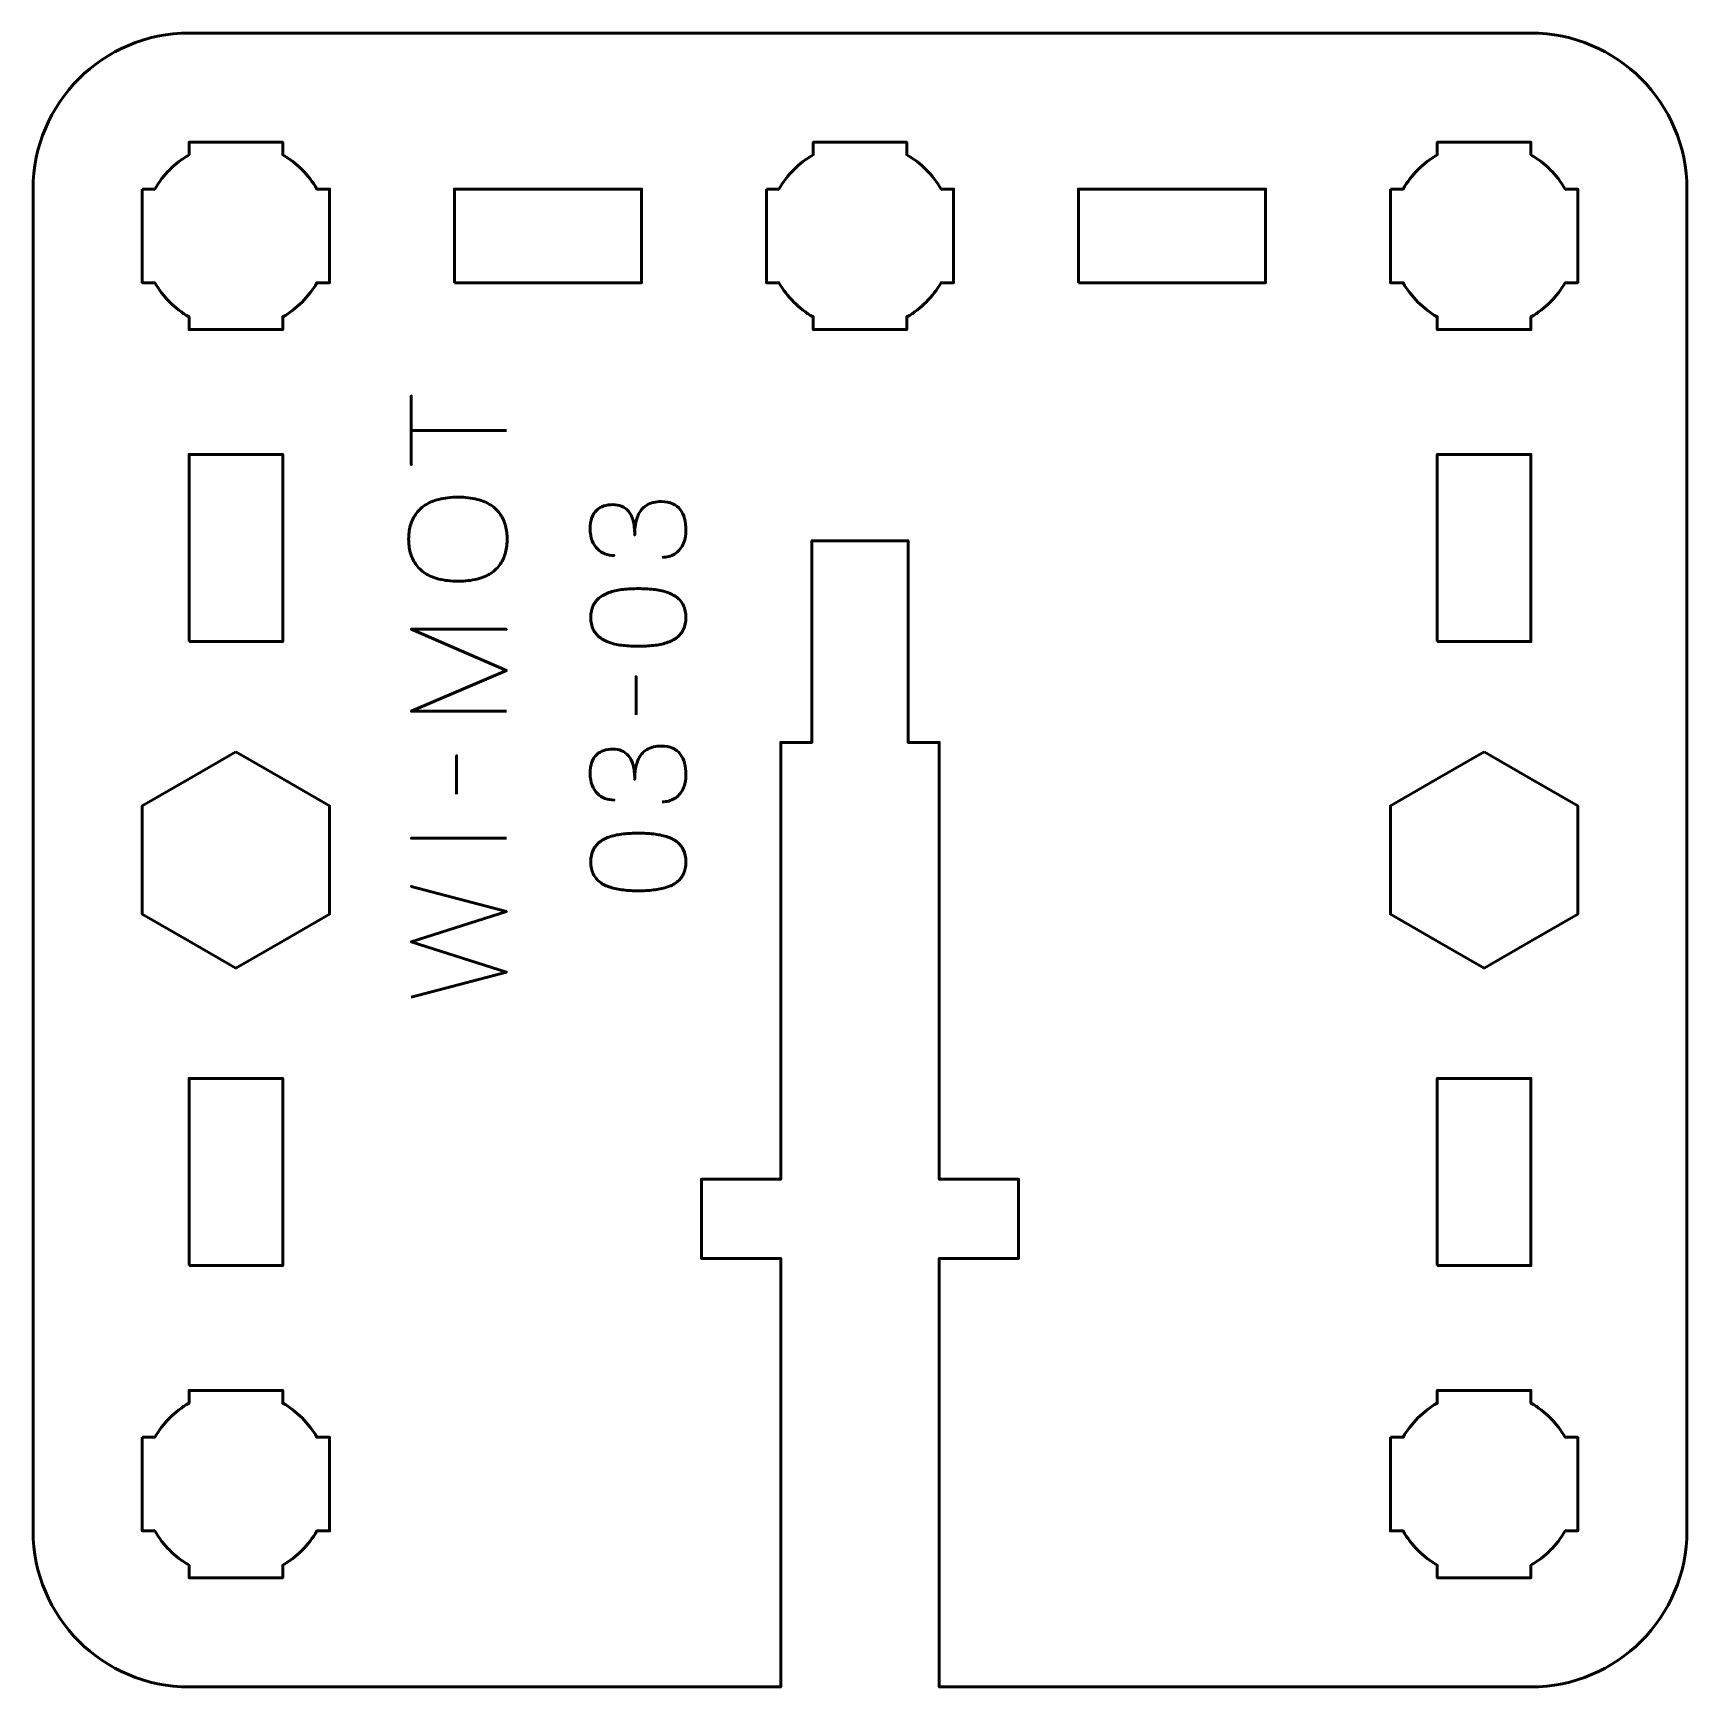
# Model space of a CAD drawing. Header units: centimetres. Extents: x -13.15 to -7.85, y -17.5 to -12.2.
import ezdxf

# ---------------------------------------------------------------- set-up
doc = ezdxf.new("R2010")
doc.units = ezdxf.units.CM
doc.header["$MEASUREMENT"] = 0
doc.layers.add('Layer 1', color=7, linetype='Continuous')

msp = doc.modelspace()

# ---------------------------------------------------------------- linework, layer by layer
at = {"layer": 'Layer 1', "lineweight": 53}
for points in [[(-11.8, -13), (-11.2, -13), (-11.2, -12.7), (-11.8, -12.7), (-11.8, -13)], [(-9.8, -13), (-9.2, -13), (-9.2, -12.7), (-9.8, -12.7), (-9.8, -13)], [(-12.65, -14.15), (-12.35, -14.15), (-12.35, -13.55), (-12.65, -13.55), (-12.65, -14.15)], [(-8.65, -14.15), (-8.35, -14.15), (-8.35, -13.55), (-8.65, -13.55), (-8.65, -14.15)], [(-12.65, -16.15), (-12.35, -16.15), (-12.35, -15.55), (-12.65, -15.55), (-12.65, -16.15)], [(-8.65, -16.15), (-8.35, -16.15), (-8.35, -15.55), (-8.65, -15.55), (-8.65, -16.15)]]:
    msp.add_lwpolyline(points, close=True, dxfattribs=at)
for points, knots in [([(-13.15, -17), (-13.15, -17), (-13.15, -12.7), (-13.15, -12.7), (-13.15, -12.7), (-13.15, -12.42391), (-12.92609, -12.2), (-12.65, -12.2), (-12.65, -12.2), (-12.65, -12.2), (-8.35, -12.2), (-8.35, -12.2), (-8.35, -12.2), (-8.07391, -12.2), (-7.85, -12.42391), (-7.85, -12.7), (-7.85, -12.7), (-7.85, -12.7), (-7.85, -17), (-7.85, -17), (-7.85, -17), (-7.85, -17.27609), (-8.07391, -17.5), (-8.35, -17.5), (-8.35, -17.5), (-8.35, -17.5), (-10.246, -17.5), (-10.246, -17.5), (-10.246, -17.5), (-10.246, -17.5), (-10.246, -16.12699), (-10.246, -16.12699), (-10.246, -16.12699), (-10.246, -16.12699), (-9.992, -16.12699), (-9.992, -16.12699), (-9.992, -16.12699), (-9.992, -16.12699), (-9.992, -15.87299), (-9.992, -15.87299), (-9.992, -15.87299), (-9.992, -15.87299), (-10.246, -15.87299), (-10.246, -15.87299), (-10.246, -15.87299), (-10.246, -15.87299), (-10.246, -14.47299), (-10.246, -14.47299), (-10.246, -14.47299), (-10.246, -14.47299), (-10.346, -14.47302), (-10.346, -14.47302), (-10.346, -14.47302), (-10.346, -14.47302), (-10.346, -14.24998), (-10.346, -14.24998), (-10.346, -14.24998), (-10.346, -14.24998), (-10.34599, -13.82701), (-10.34599, -13.82701), (-10.34599, -13.82701), (-10.34599, -13.82701), (-10.65399, -13.827), (-10.65399, -13.827), (-10.65399, -13.827), (-10.65399, -13.827), (-10.654, -14.24998), (-10.654, -14.24998), (-10.654, -14.24998), (-10.654, -14.24998), (-10.654, -14.47302), (-10.654, -14.47302), (-10.654, -14.47302), (-10.654, -14.47302), (-10.754, -14.47299), (-10.754, -14.47299), (-10.754, -14.47299), (-10.754, -14.47299), (-10.754, -15.87299), (-10.754, -15.87299), (-10.754, -15.87299), (-10.754, -15.87299), (-11.008, -15.87299), (-11.008, -15.87299), (-11.008, -15.87299), (-11.008, -15.87299), (-11.008, -16.12699), (-11.008, -16.12699), (-11.008, -16.12699), (-11.008, -16.12699), (-10.754, -16.12699), (-10.754, -16.12699), (-10.754, -16.12699), (-10.754, -16.12699), (-10.754, -17.5), (-10.754, -17.5), (-10.754, -17.5), (-11.40092, -17.5), (-11.88268, -17.5), (-12.65, -17.5), (-12.65, -17.5), (-12.92609, -17.5), (-13.15, -17.27609), (-13.15, -17)], [0, 0, 0, 0, 0.0384615, 0.0384615, 0.0384615, 0.0384615, 0.0769231, 0.0769231, 0.0769231, 0.0769231, 0.1153846, 0.1153846, 0.1153846, 0.1153846, 0.1538462, 0.1538462, 0.1538462, 0.1538462, 0.1923077, 0.1923077, 0.1923077, 0.1923077, 0.2307692, 0.2307692, 0.2307692, 0.2307692, 0.2692308, 0.2692308, 0.2692308, 0.2692308, 0.3076923, 0.3076923, 0.3076923, 0.3076923, 0.3461538, 0.3461538, 0.3461538, 0.3461538, 0.3846154, 0.3846154, 0.3846154, 0.3846154, 0.4230769, 0.4230769, 0.4230769, 0.4230769, 0.4615385, 0.4615385, 0.4615385, 0.4615385, 0.5, 0.5, 0.5, 0.5, 0.5384615, 0.5384615, 0.5384615, 0.5384615, 0.5769231, 0.5769231, 0.5769231, 0.5769231, 0.6153846, 0.6153846, 0.6153846, 0.6153846, 0.6538462, 0.6538462, 0.6538462, 0.6538462, 0.6923077, 0.6923077, 0.6923077, 0.6923077, 0.7307692, 0.7307692, 0.7307692, 0.7307692, 0.7692308, 0.7692308, 0.7692308, 0.7692308, 0.8076923, 0.8076923, 0.8076923, 0.8076923, 0.8461538, 0.8461538, 0.8461538, 0.8461538, 0.8846154, 0.8846154, 0.8846154, 0.8846154, 0.9230769, 0.9230769, 0.9230769, 0.9230769, 0.9615385, 0.9615385, 0.9615385, 0.9615385, 1, 1, 1, 1]), ([(-12.8, -12.7), (-12.8, -12.7), (-12.75985, -12.7), (-12.75985, -12.7), (-12.75985, -12.7), (-12.7335, -12.65447), (-12.69553, -12.6165), (-12.65, -12.59015), (-12.65, -12.59015), (-12.65, -12.59015), (-12.65, -12.55), (-12.65, -12.55), (-12.65, -12.55), (-12.65, -12.55), (-12.5, -12.55), (-12.5, -12.55), (-12.5, -12.55), (-12.5, -12.55), (-12.35, -12.55), (-12.35, -12.55), (-12.35, -12.55), (-12.35, -12.55), (-12.35, -12.59015), (-12.35, -12.59015), (-12.35, -12.59015), (-12.30447, -12.6165), (-12.2665, -12.65447), (-12.24015, -12.7), (-12.24015, -12.7), (-12.24015, -12.7), (-12.2, -12.7), (-12.2, -12.7), (-12.2, -12.7), (-12.2, -12.7), (-12.2, -12.85), (-12.2, -12.85), (-12.2, -12.85), (-12.2, -12.85), (-12.2, -13), (-12.2, -13), (-12.2, -13), (-12.2, -13), (-12.24015, -13), (-12.24015, -13), (-12.24015, -13), (-12.2665, -13.04553), (-12.30447, -13.0835), (-12.35, -13.10985), (-12.35, -13.10985), (-12.35, -13.10985), (-12.35, -13.15), (-12.35, -13.15), (-12.35, -13.15), (-12.35, -13.15), (-12.5, -13.15), (-12.5, -13.15), (-12.5, -13.15), (-12.5, -13.15), (-12.65, -13.15), (-12.65, -13.15), (-12.65, -13.15), (-12.65, -13.15), (-12.65, -13.10985), (-12.65, -13.10985), (-12.65, -13.10985), (-12.69553, -13.0835), (-12.7335, -13.04553), (-12.75985, -13), (-12.75985, -13), (-12.75985, -13), (-12.8, -13), (-12.8, -13), (-12.8, -13), (-12.8, -13), (-12.8, -12.85), (-12.8, -12.85), (-12.8, -12.85), (-12.8, -12.85), (-12.8, -12.7), (-12.8, -12.7)], [0, 0, 0, 0, 0.05, 0.05, 0.05, 0.05, 0.1, 0.1, 0.1, 0.1, 0.15, 0.15, 0.15, 0.15, 0.2, 0.2, 0.2, 0.2, 0.25, 0.25, 0.25, 0.25, 0.3, 0.3, 0.3, 0.3, 0.35, 0.35, 0.35, 0.35, 0.4, 0.4, 0.4, 0.4, 0.45, 0.45, 0.45, 0.45, 0.5, 0.5, 0.5, 0.5, 0.55, 0.55, 0.55, 0.55, 0.6, 0.6, 0.6, 0.6, 0.65, 0.65, 0.65, 0.65, 0.7, 0.7, 0.7, 0.7, 0.75, 0.75, 0.75, 0.75, 0.8, 0.8, 0.8, 0.8, 0.85, 0.85, 0.85, 0.85, 0.9, 0.9, 0.9, 0.9, 0.95, 0.95, 0.95, 0.95, 1, 1, 1, 1]), ([(-10.8, -12.7), (-10.8, -12.7), (-10.75985, -12.7), (-10.75985, -12.7), (-10.75985, -12.7), (-10.7335, -12.65447), (-10.69553, -12.6165), (-10.65, -12.59015), (-10.65, -12.59015), (-10.65, -12.59015), (-10.65, -12.55), (-10.65, -12.55), (-10.65, -12.55), (-10.65, -12.55), (-10.5, -12.55), (-10.5, -12.55), (-10.5, -12.55), (-10.5, -12.55), (-10.35, -12.55), (-10.35, -12.55), (-10.35, -12.55), (-10.35, -12.55), (-10.35, -12.59015), (-10.35, -12.59015), (-10.35, -12.59015), (-10.30447, -12.6165), (-10.2665, -12.65447), (-10.24015, -12.7), (-10.24015, -12.7), (-10.24015, -12.7), (-10.2, -12.7), (-10.2, -12.7), (-10.2, -12.7), (-10.2, -12.7), (-10.2, -12.85), (-10.2, -12.85), (-10.2, -12.85), (-10.2, -12.85), (-10.2, -13), (-10.2, -13), (-10.2, -13), (-10.2, -13), (-10.24015, -13), (-10.24015, -13), (-10.24015, -13), (-10.2665, -13.04553), (-10.30447, -13.0835), (-10.35, -13.10985), (-10.35, -13.10985), (-10.35, -13.10985), (-10.35, -13.15), (-10.35, -13.15), (-10.35, -13.15), (-10.35, -13.15), (-10.5, -13.15), (-10.5, -13.15), (-10.5, -13.15), (-10.5, -13.15), (-10.65, -13.15), (-10.65, -13.15), (-10.65, -13.15), (-10.65, -13.15), (-10.65, -13.10985), (-10.65, -13.10985), (-10.65, -13.10985), (-10.69553, -13.0835), (-10.7335, -13.04553), (-10.75985, -13), (-10.75985, -13), (-10.75985, -13), (-10.8, -13), (-10.8, -13), (-10.8, -13), (-10.8, -13), (-10.8, -12.85), (-10.8, -12.85), (-10.8, -12.85), (-10.8, -12.85), (-10.8, -12.7), (-10.8, -12.7)], [0, 0, 0, 0, 0.05, 0.05, 0.05, 0.05, 0.1, 0.1, 0.1, 0.1, 0.15, 0.15, 0.15, 0.15, 0.2, 0.2, 0.2, 0.2, 0.25, 0.25, 0.25, 0.25, 0.3, 0.3, 0.3, 0.3, 0.35, 0.35, 0.35, 0.35, 0.4, 0.4, 0.4, 0.4, 0.45, 0.45, 0.45, 0.45, 0.5, 0.5, 0.5, 0.5, 0.55, 0.55, 0.55, 0.55, 0.6, 0.6, 0.6, 0.6, 0.65, 0.65, 0.65, 0.65, 0.7, 0.7, 0.7, 0.7, 0.75, 0.75, 0.75, 0.75, 0.8, 0.8, 0.8, 0.8, 0.85, 0.85, 0.85, 0.85, 0.9, 0.9, 0.9, 0.9, 0.95, 0.95, 0.95, 0.95, 1, 1, 1, 1]), ([(-8.8, -12.7), (-8.8, -12.7), (-8.75985, -12.7), (-8.75985, -12.7), (-8.75985, -12.7), (-8.7335, -12.65447), (-8.69553, -12.6165), (-8.65, -12.59015), (-8.65, -12.59015), (-8.65, -12.59015), (-8.65, -12.55), (-8.65, -12.55), (-8.65, -12.55), (-8.65, -12.55), (-8.5, -12.55), (-8.5, -12.55), (-8.5, -12.55), (-8.5, -12.55), (-8.35, -12.55), (-8.35, -12.55), (-8.35, -12.55), (-8.35, -12.55), (-8.35, -12.59015), (-8.35, -12.59015), (-8.35, -12.59015), (-8.30447, -12.6165), (-8.2665, -12.65447), (-8.24015, -12.7), (-8.24015, -12.7), (-8.24015, -12.7), (-8.2, -12.7), (-8.2, -12.7), (-8.2, -12.7), (-8.2, -12.7), (-8.2, -12.85), (-8.2, -12.85), (-8.2, -12.85), (-8.2, -12.85), (-8.2, -13), (-8.2, -13), (-8.2, -13), (-8.2, -13), (-8.24015, -13), (-8.24015, -13), (-8.24015, -13), (-8.2665, -13.04553), (-8.30447, -13.0835), (-8.35, -13.10985), (-8.35, -13.10985), (-8.35, -13.10985), (-8.35, -13.15), (-8.35, -13.15), (-8.35, -13.15), (-8.35, -13.15), (-8.5, -13.15), (-8.5, -13.15), (-8.5, -13.15), (-8.5, -13.15), (-8.65, -13.15), (-8.65, -13.15), (-8.65, -13.15), (-8.65, -13.15), (-8.65, -13.10985), (-8.65, -13.10985), (-8.65, -13.10985), (-8.69553, -13.0835), (-8.7335, -13.04553), (-8.75985, -13), (-8.75985, -13), (-8.75985, -13), (-8.8, -13), (-8.8, -13), (-8.8, -13), (-8.8, -13), (-8.8, -12.85), (-8.8, -12.85), (-8.8, -12.85), (-8.8, -12.85), (-8.8, -12.7), (-8.8, -12.7)], [0, 0, 0, 0, 0.05, 0.05, 0.05, 0.05, 0.1, 0.1, 0.1, 0.1, 0.15, 0.15, 0.15, 0.15, 0.2, 0.2, 0.2, 0.2, 0.25, 0.25, 0.25, 0.25, 0.3, 0.3, 0.3, 0.3, 0.35, 0.35, 0.35, 0.35, 0.4, 0.4, 0.4, 0.4, 0.45, 0.45, 0.45, 0.45, 0.5, 0.5, 0.5, 0.5, 0.55, 0.55, 0.55, 0.55, 0.6, 0.6, 0.6, 0.6, 0.65, 0.65, 0.65, 0.65, 0.7, 0.7, 0.7, 0.7, 0.75, 0.75, 0.75, 0.75, 0.8, 0.8, 0.8, 0.8, 0.85, 0.85, 0.85, 0.85, 0.9, 0.9, 0.9, 0.9, 0.95, 0.95, 0.95, 0.95, 1, 1, 1, 1]), ([(-12.5, -14.50359), (-12.5, -14.50359), (-12.35, -14.59019), (-12.35, -14.59019), (-12.35, -14.59019), (-12.35, -14.59019), (-12.2, -14.67679), (-12.2, -14.67679), (-12.2, -14.67679), (-12.2, -14.67679), (-12.2, -14.85), (-12.2, -14.85), (-12.2, -14.85), (-12.2, -14.85), (-12.2, -15.02321), (-12.2, -15.02321), (-12.2, -15.02321), (-12.2, -15.02321), (-12.35, -15.10981), (-12.35, -15.10981), (-12.35, -15.10981), (-12.35, -15.10981), (-12.5, -15.19641), (-12.5, -15.19641), (-12.5, -15.19641), (-12.5, -15.19641), (-12.65, -15.10981), (-12.65, -15.10981), (-12.65, -15.10981), (-12.65, -15.10981), (-12.8, -15.02321), (-12.8, -15.02321), (-12.8, -15.02321), (-12.8, -15.02321), (-12.8, -14.85), (-12.8, -14.85), (-12.8, -14.85), (-12.8, -14.85), (-12.8, -14.67679), (-12.8, -14.67679), (-12.8, -14.67679), (-12.8, -14.67679), (-12.65, -14.59019), (-12.65, -14.59019), (-12.65, -14.59019), (-12.65, -14.59019), (-12.5, -14.50359), (-12.5, -14.50359)], [0, 0, 0, 0, 0.0833333, 0.0833333, 0.0833333, 0.0833333, 0.1666667, 0.1666667, 0.1666667, 0.1666667, 0.25, 0.25, 0.25, 0.25, 0.3333333, 0.3333333, 0.3333333, 0.3333333, 0.4166667, 0.4166667, 0.4166667, 0.4166667, 0.5, 0.5, 0.5, 0.5, 0.5833333, 0.5833333, 0.5833333, 0.5833333, 0.6666667, 0.6666667, 0.6666667, 0.6666667, 0.75, 0.75, 0.75, 0.75, 0.8333333, 0.8333333, 0.8333333, 0.8333333, 0.9166667, 0.9166667, 0.9166667, 0.9166667, 1, 1, 1, 1]), ([(-8.5, -14.50359), (-8.5, -14.50359), (-8.35, -14.59019), (-8.35, -14.59019), (-8.35, -14.59019), (-8.35, -14.59019), (-8.2, -14.67679), (-8.2, -14.67679), (-8.2, -14.67679), (-8.2, -14.67679), (-8.2, -14.85), (-8.2, -14.85), (-8.2, -14.85), (-8.2, -14.85), (-8.2, -15.02321), (-8.2, -15.02321), (-8.2, -15.02321), (-8.2, -15.02321), (-8.35, -15.10981), (-8.35, -15.10981), (-8.35, -15.10981), (-8.35, -15.10981), (-8.5, -15.19641), (-8.5, -15.19641), (-8.5, -15.19641), (-8.5, -15.19641), (-8.65, -15.10981), (-8.65, -15.10981), (-8.65, -15.10981), (-8.65, -15.10981), (-8.8, -15.02321), (-8.8, -15.02321), (-8.8, -15.02321), (-8.8, -15.02321), (-8.8, -14.85), (-8.8, -14.85), (-8.8, -14.85), (-8.8, -14.85), (-8.8, -14.67679), (-8.8, -14.67679), (-8.8, -14.67679), (-8.8, -14.67679), (-8.65, -14.59019), (-8.65, -14.59019), (-8.65, -14.59019), (-8.65, -14.59019), (-8.5, -14.50359), (-8.5, -14.50359)], [0, 0, 0, 0, 0.0833333, 0.0833333, 0.0833333, 0.0833333, 0.1666667, 0.1666667, 0.1666667, 0.1666667, 0.25, 0.25, 0.25, 0.25, 0.3333333, 0.3333333, 0.3333333, 0.3333333, 0.4166667, 0.4166667, 0.4166667, 0.4166667, 0.5, 0.5, 0.5, 0.5, 0.5833333, 0.5833333, 0.5833333, 0.5833333, 0.6666667, 0.6666667, 0.6666667, 0.6666667, 0.75, 0.75, 0.75, 0.75, 0.8333333, 0.8333333, 0.8333333, 0.8333333, 0.9166667, 0.9166667, 0.9166667, 0.9166667, 1, 1, 1, 1]), ([(-12.8, -16.7), (-12.8, -16.7), (-12.75985, -16.7), (-12.75985, -16.7), (-12.75985, -16.7), (-12.7335, -16.65447), (-12.69553, -16.6165), (-12.65, -16.59015), (-12.65, -16.59015), (-12.65, -16.59015), (-12.65, -16.55), (-12.65, -16.55), (-12.65, -16.55), (-12.65, -16.55), (-12.5, -16.55), (-12.5, -16.55), (-12.5, -16.55), (-12.5, -16.55), (-12.35, -16.55), (-12.35, -16.55), (-12.35, -16.55), (-12.35, -16.55), (-12.35, -16.59015), (-12.35, -16.59015), (-12.35, -16.59015), (-12.30447, -16.6165), (-12.2665, -16.65447), (-12.24015, -16.7), (-12.24015, -16.7), (-12.24015, -16.7), (-12.2, -16.7), (-12.2, -16.7), (-12.2, -16.7), (-12.2, -16.7), (-12.2, -16.85), (-12.2, -16.85), (-12.2, -16.85), (-12.2, -16.85), (-12.2, -17), (-12.2, -17), (-12.2, -17), (-12.2, -17), (-12.24015, -17), (-12.24015, -17), (-12.24015, -17), (-12.2665, -17.04553), (-12.30447, -17.0835), (-12.35, -17.10985), (-12.35, -17.10985), (-12.35, -17.10985), (-12.35, -17.15), (-12.35, -17.15), (-12.35, -17.15), (-12.35, -17.15), (-12.5, -17.15), (-12.5, -17.15), (-12.5, -17.15), (-12.5, -17.15), (-12.65, -17.15), (-12.65, -17.15), (-12.65, -17.15), (-12.65, -17.15), (-12.65, -17.10985), (-12.65, -17.10985), (-12.65, -17.10985), (-12.69553, -17.0835), (-12.7335, -17.04553), (-12.75985, -17), (-12.75985, -17), (-12.75985, -17), (-12.8, -17), (-12.8, -17), (-12.8, -17), (-12.8, -17), (-12.8, -16.85), (-12.8, -16.85), (-12.8, -16.85), (-12.8, -16.85), (-12.8, -16.7), (-12.8, -16.7)], [0, 0, 0, 0, 0.05, 0.05, 0.05, 0.05, 0.1, 0.1, 0.1, 0.1, 0.15, 0.15, 0.15, 0.15, 0.2, 0.2, 0.2, 0.2, 0.25, 0.25, 0.25, 0.25, 0.3, 0.3, 0.3, 0.3, 0.35, 0.35, 0.35, 0.35, 0.4, 0.4, 0.4, 0.4, 0.45, 0.45, 0.45, 0.45, 0.5, 0.5, 0.5, 0.5, 0.55, 0.55, 0.55, 0.55, 0.6, 0.6, 0.6, 0.6, 0.65, 0.65, 0.65, 0.65, 0.7, 0.7, 0.7, 0.7, 0.75, 0.75, 0.75, 0.75, 0.8, 0.8, 0.8, 0.8, 0.85, 0.85, 0.85, 0.85, 0.9, 0.9, 0.9, 0.9, 0.95, 0.95, 0.95, 0.95, 1, 1, 1, 1]), ([(-8.8, -16.7), (-8.8, -16.7), (-8.75985, -16.7), (-8.75985, -16.7), (-8.75985, -16.7), (-8.7335, -16.65447), (-8.69553, -16.6165), (-8.65, -16.59015), (-8.65, -16.59015), (-8.65, -16.59015), (-8.65, -16.55), (-8.65, -16.55), (-8.65, -16.55), (-8.65, -16.55), (-8.5, -16.55), (-8.5, -16.55), (-8.5, -16.55), (-8.5, -16.55), (-8.35, -16.55), (-8.35, -16.55), (-8.35, -16.55), (-8.35, -16.55), (-8.35, -16.59015), (-8.35, -16.59015), (-8.35, -16.59015), (-8.30447, -16.6165), (-8.2665, -16.65447), (-8.24015, -16.7), (-8.24015, -16.7), (-8.24015, -16.7), (-8.2, -16.7), (-8.2, -16.7), (-8.2, -16.7), (-8.2, -16.7), (-8.2, -16.85), (-8.2, -16.85), (-8.2, -16.85), (-8.2, -16.85), (-8.2, -17), (-8.2, -17), (-8.2, -17), (-8.2, -17), (-8.24015, -17), (-8.24015, -17), (-8.24015, -17), (-8.2665, -17.04553), (-8.30447, -17.0835), (-8.35, -17.10985), (-8.35, -17.10985), (-8.35, -17.10985), (-8.35, -17.15), (-8.35, -17.15), (-8.35, -17.15), (-8.35, -17.15), (-8.5, -17.15), (-8.5, -17.15), (-8.5, -17.15), (-8.5, -17.15), (-8.65, -17.15), (-8.65, -17.15), (-8.65, -17.15), (-8.65, -17.15), (-8.65, -17.10985), (-8.65, -17.10985), (-8.65, -17.10985), (-8.69553, -17.0835), (-8.7335, -17.04553), (-8.75985, -17), (-8.75985, -17), (-8.75985, -17), (-8.8, -17), (-8.8, -17), (-8.8, -17), (-8.8, -17), (-8.8, -16.85), (-8.8, -16.85), (-8.8, -16.85), (-8.8, -16.85), (-8.8, -16.7), (-8.8, -16.7)], [0, 0, 0, 0, 0.05, 0.05, 0.05, 0.05, 0.1, 0.1, 0.1, 0.1, 0.15, 0.15, 0.15, 0.15, 0.2, 0.2, 0.2, 0.2, 0.25, 0.25, 0.25, 0.25, 0.3, 0.3, 0.3, 0.3, 0.35, 0.35, 0.35, 0.35, 0.4, 0.4, 0.4, 0.4, 0.45, 0.45, 0.45, 0.45, 0.5, 0.5, 0.5, 0.5, 0.55, 0.55, 0.55, 0.55, 0.6, 0.6, 0.6, 0.6, 0.65, 0.65, 0.65, 0.65, 0.7, 0.7, 0.7, 0.7, 0.75, 0.75, 0.75, 0.75, 0.8, 0.8, 0.8, 0.8, 0.85, 0.85, 0.85, 0.85, 0.9, 0.9, 0.9, 0.9, 0.95, 0.95, 0.95, 0.95, 1, 1, 1, 1])]:
    msp.add_open_spline(points, degree=3, knots=knots, dxfattribs=at)
at = {"layer": 'Layer 1', "color": 5, "lineweight": 53}
for points, knots in [([(-11.63311, -13.47307), (-11.63311, -13.47307), (-11.93833, -13.47307), (-11.93833, -13.47307), (-11.93833, -13.47307), (-11.93833, -13.47307), (-11.93833, -13.58271), (-11.93833, -13.58271), (-11.93833, -13.58271), (-11.93833, -13.58271), (-11.93833, -13.36258), (-11.93833, -13.36258), (-11.93833, -13.36258), (-11.93833, -13.36258), (-11.93833, -13.47307), (-11.93833, -13.47307), (-11.93833, -13.47307), (-11.93833, -13.47307), (-11.63311, -13.47307), (-11.63311, -13.47307)], [0, 0, 0, 0, 0.2, 0.2, 0.2, 0.2, 0.4, 0.4, 0.4, 0.4, 0.6, 0.6, 0.6, 0.6, 0.8, 0.8, 0.8, 0.8, 1, 1, 1, 1]), ([(-11.63057, -13.82189), (-11.6305, -13.807), (-11.63226, -13.79289), (-11.63572, -13.77942), (-11.63572, -13.77942), (-11.63925, -13.76601), (-11.64475, -13.75374), (-11.65237, -13.74252), (-11.65237, -13.74252), (-11.65992, -13.7313), (-11.66987, -13.72156), (-11.68215, -13.71331), (-11.68215, -13.71331), (-11.69442, -13.70505), (-11.70931, -13.6987), (-11.72681, -13.69419), (-11.72681, -13.69419), (-11.7443, -13.6896), (-11.7647, -13.68734), (-11.78805, -13.68727), (-11.78805, -13.68727), (-11.8114, -13.68734), (-11.83179, -13.6896), (-11.84936, -13.69419), (-11.84936, -13.69419), (-11.86693, -13.6987), (-11.88189, -13.70505), (-11.89423, -13.71331), (-11.89423, -13.71331), (-11.90658, -13.72156), (-11.9166, -13.7313), (-11.92429, -13.74252), (-11.92429, -13.74252), (-11.93198, -13.75374), (-11.93755, -13.76601), (-11.94115, -13.77942), (-11.94115, -13.77942), (-11.94468, -13.79289), (-11.94644, -13.807), (-11.94637, -13.82189), (-11.94637, -13.82189), (-11.94644, -13.83678), (-11.94468, -13.85089), (-11.94115, -13.86437), (-11.94115, -13.86437), (-11.93755, -13.87777), (-11.93198, -13.89005), (-11.92429, -13.90127), (-11.92429, -13.90127), (-11.9166, -13.91248), (-11.90658, -13.92222), (-11.89423, -13.93048), (-11.89423, -13.93048), (-11.88189, -13.93873), (-11.86693, -13.94508), (-11.84936, -13.9496), (-11.84936, -13.9496), (-11.83179, -13.95418), (-11.8114, -13.95644), (-11.78805, -13.95651), (-11.78805, -13.95651), (-11.7647, -13.95644), (-11.7443, -13.95418), (-11.72681, -13.9496), (-11.72681, -13.9496), (-11.70931, -13.94508), (-11.69442, -13.93873), (-11.68215, -13.93048), (-11.68215, -13.93048), (-11.66987, -13.92222), (-11.65992, -13.91248), (-11.65237, -13.90127), (-11.65237, -13.90127), (-11.64475, -13.89005), (-11.63925, -13.87777), (-11.63572, -13.86437), (-11.63572, -13.86437), (-11.63226, -13.85089), (-11.6305, -13.83678), (-11.63057, -13.82189)], [0, 0, 0, 0, 0.05, 0.05, 0.05, 0.05, 0.1, 0.1, 0.1, 0.1, 0.15, 0.15, 0.15, 0.15, 0.2, 0.2, 0.2, 0.2, 0.25, 0.25, 0.25, 0.25, 0.3, 0.3, 0.3, 0.3, 0.35, 0.35, 0.35, 0.35, 0.4, 0.4, 0.4, 0.4, 0.45, 0.45, 0.45, 0.45, 0.5, 0.5, 0.5, 0.5, 0.55, 0.55, 0.55, 0.55, 0.6, 0.6, 0.6, 0.6, 0.65, 0.65, 0.65, 0.65, 0.7, 0.7, 0.7, 0.7, 0.75, 0.75, 0.75, 0.75, 0.8, 0.8, 0.8, 0.8, 0.85, 0.85, 0.85, 0.85, 0.9, 0.9, 0.9, 0.9, 0.95, 0.95, 0.95, 0.95, 1, 1, 1, 1]), ([(-11.63057, -13.82189), (-11.6305, -13.807), (-11.63226, -13.79289), (-11.63572, -13.77942), (-11.63572, -13.77942), (-11.63925, -13.76601), (-11.64475, -13.75374), (-11.65237, -13.74252), (-11.65237, -13.74252), (-11.65992, -13.7313), (-11.66987, -13.72156), (-11.68215, -13.71331), (-11.68215, -13.71331), (-11.69442, -13.70505), (-11.70931, -13.6987), (-11.72681, -13.69419), (-11.72681, -13.69419), (-11.7443, -13.6896), (-11.7647, -13.68734), (-11.78805, -13.68727), (-11.78805, -13.68727), (-11.8114, -13.68734), (-11.83179, -13.6896), (-11.84936, -13.69419), (-11.84936, -13.69419), (-11.86693, -13.6987), (-11.88189, -13.70505), (-11.89423, -13.71331), (-11.89423, -13.71331), (-11.90658, -13.72156), (-11.9166, -13.7313), (-11.92429, -13.74252), (-11.92429, -13.74252), (-11.93198, -13.75374), (-11.93755, -13.76601), (-11.94115, -13.77942), (-11.94115, -13.77942), (-11.94468, -13.79289), (-11.94644, -13.807), (-11.94637, -13.82189), (-11.94637, -13.82189), (-11.94644, -13.83678), (-11.94468, -13.85089), (-11.94115, -13.86437), (-11.94115, -13.86437), (-11.93755, -13.87777), (-11.93198, -13.89005), (-11.92429, -13.90127), (-11.92429, -13.90127), (-11.9166, -13.91248), (-11.90658, -13.92222), (-11.89423, -13.93048), (-11.89423, -13.93048), (-11.88189, -13.93873), (-11.86693, -13.94508), (-11.84936, -13.9496), (-11.84936, -13.9496), (-11.83179, -13.95418), (-11.8114, -13.95644), (-11.78805, -13.95651), (-11.78805, -13.95651), (-11.7647, -13.95644), (-11.7443, -13.95418), (-11.72681, -13.9496), (-11.72681, -13.9496), (-11.70931, -13.94508), (-11.69442, -13.93873), (-11.68215, -13.93048), (-11.68215, -13.93048), (-11.66987, -13.92222), (-11.65992, -13.91248), (-11.65237, -13.90127), (-11.65237, -13.90127), (-11.64475, -13.89005), (-11.63925, -13.87777), (-11.63572, -13.86437), (-11.63572, -13.86437), (-11.63226, -13.85089), (-11.6305, -13.83678), (-11.63057, -13.82189)], [0, 0, 0, 0, 0.05, 0.05, 0.05, 0.05, 0.1, 0.1, 0.1, 0.1, 0.15, 0.15, 0.15, 0.15, 0.2, 0.2, 0.2, 0.2, 0.25, 0.25, 0.25, 0.25, 0.3, 0.3, 0.3, 0.3, 0.35, 0.35, 0.35, 0.35, 0.4, 0.4, 0.4, 0.4, 0.45, 0.45, 0.45, 0.45, 0.5, 0.5, 0.5, 0.5, 0.55, 0.55, 0.55, 0.55, 0.6, 0.6, 0.6, 0.6, 0.65, 0.65, 0.65, 0.65, 0.7, 0.7, 0.7, 0.7, 0.75, 0.75, 0.75, 0.75, 0.8, 0.8, 0.8, 0.8, 0.85, 0.85, 0.85, 0.85, 0.9, 0.9, 0.9, 0.9, 0.95, 0.95, 0.95, 0.95, 1, 1, 1, 1]), ([(-11.13442, -13.88011), (-11.11918, -13.88004), (-11.10592, -13.87651), (-11.09442, -13.86953), (-11.09442, -13.86953), (-11.08299, -13.86254), (-11.07403, -13.85259), (-11.06761, -13.83961), (-11.06761, -13.83961), (-11.06119, -13.82663), (-11.05794, -13.81104), (-11.0578, -13.7929), (-11.0578, -13.7929), (-11.0578, -13.77929), (-11.05921, -13.76694), (-11.06217, -13.75572), (-11.06217, -13.75572), (-11.06514, -13.74457), (-11.06972, -13.73498), (-11.076, -13.72686), (-11.076, -13.72686), (-11.08228, -13.71875), (-11.0904, -13.71254), (-11.10027, -13.7081), (-11.10027, -13.7081), (-11.11022, -13.70372), (-11.12215, -13.70154), (-11.13612, -13.70147), (-11.13612, -13.70147), (-11.15474, -13.70139), (-11.17048, -13.7052), (-11.18325, -13.71275), (-11.18325, -13.71275), (-11.19602, -13.7203), (-11.20561, -13.73202), (-11.21217, -13.74775), (-11.21217, -13.74775), (-11.21874, -13.76348), (-11.22205, -13.78366), (-11.22205, -13.80814), (-11.22205, -13.80814), (-11.22198, -13.78987), (-11.22367, -13.77456), (-11.22713, -13.76207), (-11.22713, -13.76207), (-11.23059, -13.74965), (-11.23546, -13.73971), (-11.24181, -13.73223), (-11.24181, -13.73223), (-11.24809, -13.72475), (-11.25557, -13.71932), (-11.26417, -13.71607), (-11.26417, -13.71607), (-11.27271, -13.71275), (-11.28209, -13.71113), (-11.29232, -13.7112), (-11.29232, -13.7112), (-11.30256, -13.71113), (-11.31201, -13.71254), (-11.32076, -13.71536), (-11.32076, -13.71536), (-11.32951, -13.71812), (-11.3372, -13.72263), (-11.34376, -13.72877), (-11.34376, -13.72877), (-11.35032, -13.73491), (-11.35547, -13.74302), (-11.35914, -13.75297), (-11.35914, -13.75297), (-11.36281, -13.76299), (-11.36464, -13.7752), (-11.36471, -13.78952), (-11.36471, -13.78952), (-11.36464, -13.80377), (-11.36253, -13.81626), (-11.35843, -13.82684), (-11.35843, -13.82684), (-11.35434, -13.8375), (-11.34877, -13.84624), (-11.34164, -13.8533), (-11.34164, -13.8533), (-11.33452, -13.86028), (-11.3264, -13.86551), (-11.31723, -13.86896), (-11.31723, -13.86896), (-11.30806, -13.87249), (-11.29832, -13.87418), (-11.28809, -13.87418), (-11.28809, -13.87418), (-11.29832, -13.87418), (-11.30806, -13.87249), (-11.31723, -13.86896), (-11.31723, -13.86896), (-11.3264, -13.86551), (-11.33452, -13.86028), (-11.34164, -13.8533), (-11.34164, -13.8533), (-11.34877, -13.84624), (-11.35434, -13.8375), (-11.35843, -13.82684), (-11.35843, -13.82684), (-11.36253, -13.81626), (-11.36464, -13.80377), (-11.36471, -13.78952), (-11.36471, -13.78952), (-11.36464, -13.7752), (-11.36281, -13.76299), (-11.35914, -13.75297), (-11.35914, -13.75297), (-11.35547, -13.74302), (-11.35032, -13.73491), (-11.34376, -13.72877), (-11.34376, -13.72877), (-11.3372, -13.72263), (-11.32951, -13.71812), (-11.32076, -13.71536), (-11.32076, -13.71536), (-11.31201, -13.71254), (-11.30256, -13.71113), (-11.29232, -13.7112), (-11.29232, -13.7112), (-11.28209, -13.71113), (-11.27271, -13.71275), (-11.26417, -13.71607), (-11.26417, -13.71607), (-11.25557, -13.71932), (-11.24809, -13.72475), (-11.24181, -13.73223), (-11.24181, -13.73223), (-11.23546, -13.73971), (-11.23059, -13.74965), (-11.22713, -13.76207), (-11.22713, -13.76207), (-11.22367, -13.77456), (-11.22198, -13.78987), (-11.22205, -13.80814), (-11.22205, -13.80814), (-11.22205, -13.78366), (-11.21874, -13.76348), (-11.21217, -13.74775), (-11.21217, -13.74775), (-11.20561, -13.73202), (-11.19602, -13.7203), (-11.18325, -13.71275), (-11.18325, -13.71275), (-11.17048, -13.7052), (-11.15474, -13.70139), (-11.13612, -13.70147), (-11.13612, -13.70147), (-11.12215, -13.70154), (-11.11022, -13.70372), (-11.10027, -13.7081), (-11.10027, -13.7081), (-11.0904, -13.71254), (-11.08228, -13.71875), (-11.076, -13.72686), (-11.076, -13.72686), (-11.06972, -13.73498), (-11.06514, -13.74457), (-11.06217, -13.75572), (-11.06217, -13.75572), (-11.05921, -13.76694), (-11.0578, -13.77929), (-11.0578, -13.7929), (-11.0578, -13.7929), (-11.05794, -13.81104), (-11.06119, -13.82663), (-11.06761, -13.83961), (-11.06761, -13.83961), (-11.07403, -13.85259), (-11.08299, -13.86254), (-11.09442, -13.86953), (-11.09442, -13.86953), (-11.10592, -13.87651), (-11.11918, -13.88004), (-11.13442, -13.88011)], [0, 0, 0, 0, 0.0227273, 0.0227273, 0.0227273, 0.0227273, 0.0454545, 0.0454545, 0.0454545, 0.0454545, 0.0681818, 0.0681818, 0.0681818, 0.0681818, 0.0909091, 0.0909091, 0.0909091, 0.0909091, 0.1136364, 0.1136364, 0.1136364, 0.1136364, 0.1363636, 0.1363636, 0.1363636, 0.1363636, 0.1590909, 0.1590909, 0.1590909, 0.1590909, 0.1818182, 0.1818182, 0.1818182, 0.1818182, 0.2045455, 0.2045455, 0.2045455, 0.2045455, 0.2272727, 0.2272727, 0.2272727, 0.2272727, 0.25, 0.25, 0.25, 0.25, 0.2727273, 0.2727273, 0.2727273, 0.2727273, 0.2954545, 0.2954545, 0.2954545, 0.2954545, 0.3181818, 0.3181818, 0.3181818, 0.3181818, 0.3409091, 0.3409091, 0.3409091, 0.3409091, 0.3636364, 0.3636364, 0.3636364, 0.3636364, 0.3863636, 0.3863636, 0.3863636, 0.3863636, 0.4090909, 0.4090909, 0.4090909, 0.4090909, 0.4318182, 0.4318182, 0.4318182, 0.4318182, 0.4545455, 0.4545455, 0.4545455, 0.4545455, 0.4772727, 0.4772727, 0.4772727, 0.4772727, 0.5, 0.5, 0.5, 0.5, 0.5227273, 0.5227273, 0.5227273, 0.5227273, 0.5454545, 0.5454545, 0.5454545, 0.5454545, 0.5681818, 0.5681818, 0.5681818, 0.5681818, 0.5909091, 0.5909091, 0.5909091, 0.5909091, 0.6136364, 0.6136364, 0.6136364, 0.6136364, 0.6363636, 0.6363636, 0.6363636, 0.6363636, 0.6590909, 0.6590909, 0.6590909, 0.6590909, 0.6818182, 0.6818182, 0.6818182, 0.6818182, 0.7045455, 0.7045455, 0.7045455, 0.7045455, 0.7272727, 0.7272727, 0.7272727, 0.7272727, 0.75, 0.75, 0.75, 0.75, 0.7727273, 0.7727273, 0.7727273, 0.7727273, 0.7954545, 0.7954545, 0.7954545, 0.7954545, 0.8181818, 0.8181818, 0.8181818, 0.8181818, 0.8409091, 0.8409091, 0.8409091, 0.8409091, 0.8636364, 0.8636364, 0.8636364, 0.8636364, 0.8863636, 0.8863636, 0.8863636, 0.8863636, 0.9090909, 0.9090909, 0.9090909, 0.9090909, 0.9318182, 0.9318182, 0.9318182, 0.9318182, 0.9545455, 0.9545455, 0.9545455, 0.9545455, 0.9772727, 0.9772727, 0.9772727, 0.9772727, 1, 1, 1, 1]), ([(-11.0578, -14.07272), (-11.05787, -14.05791), (-11.06048, -14.04514), (-11.06556, -14.03448), (-11.06556, -14.03448), (-11.07064, -14.0239), (-11.07791, -14.01508), (-11.08715, -14.00803), (-11.08715, -14.00803), (-11.09646, -14.00104), (-11.10747, -13.99554), (-11.12017, -13.99145), (-11.12017, -13.99145), (-11.13287, -13.98742), (-11.14677, -13.98453), (-11.16201, -13.98291), (-11.16201, -13.98291), (-11.17725, -13.98121), (-11.19327, -13.98037), (-11.2102, -13.98044), (-11.2102, -13.98044), (-11.22706, -13.98037), (-11.24308, -13.98121), (-11.25825, -13.98291), (-11.25825, -13.98291), (-11.27342, -13.98453), (-11.28739, -13.98742), (-11.30009, -13.99145), (-11.30009, -13.99145), (-11.31272, -13.99554), (-11.32372, -14.00104), (-11.33311, -14.00803), (-11.33311, -14.00803), (-11.34242, -14.01508), (-11.34969, -14.0239), (-11.35477, -14.03448), (-11.35477, -14.03448), (-11.35992, -14.04514), (-11.36253, -14.05791), (-11.3626, -14.07272), (-11.3626, -14.07272), (-11.36253, -14.08754), (-11.35992, -14.10031), (-11.35477, -14.11097), (-11.35477, -14.11097), (-11.34969, -14.12155), (-11.34242, -14.13037), (-11.33311, -14.13742), (-11.33311, -14.13742), (-11.32372, -14.14441), (-11.31272, -14.14991), (-11.30009, -14.154), (-11.30009, -14.154), (-11.28739, -14.15803), (-11.27342, -14.16092), (-11.25825, -14.16254), (-11.25825, -14.16254), (-11.24308, -14.16423), (-11.22706, -14.16508), (-11.2102, -14.16501), (-11.2102, -14.16501), (-11.19327, -14.16508), (-11.17725, -14.16423), (-11.16201, -14.16254), (-11.16201, -14.16254), (-11.14677, -14.16092), (-11.13287, -14.15803), (-11.12017, -14.154), (-11.12017, -14.154), (-11.10747, -14.14991), (-11.09646, -14.14441), (-11.08715, -14.13742), (-11.08715, -14.13742), (-11.07791, -14.13037), (-11.07064, -14.12155), (-11.06556, -14.11097), (-11.06556, -14.11097), (-11.06048, -14.10031), (-11.05787, -14.08754), (-11.0578, -14.07272)], [0, 0, 0, 0, 0.05, 0.05, 0.05, 0.05, 0.1, 0.1, 0.1, 0.1, 0.15, 0.15, 0.15, 0.15, 0.2, 0.2, 0.2, 0.2, 0.25, 0.25, 0.25, 0.25, 0.3, 0.3, 0.3, 0.3, 0.35, 0.35, 0.35, 0.35, 0.4, 0.4, 0.4, 0.4, 0.45, 0.45, 0.45, 0.45, 0.5, 0.5, 0.5, 0.5, 0.55, 0.55, 0.55, 0.55, 0.6, 0.6, 0.6, 0.6, 0.65, 0.65, 0.65, 0.65, 0.7, 0.7, 0.7, 0.7, 0.75, 0.75, 0.75, 0.75, 0.8, 0.8, 0.8, 0.8, 0.85, 0.85, 0.85, 0.85, 0.9, 0.9, 0.9, 0.9, 0.95, 0.95, 0.95, 0.95, 1, 1, 1, 1]), ([(-11.0578, -14.07272), (-11.05787, -14.05791), (-11.06048, -14.04514), (-11.06556, -14.03448), (-11.06556, -14.03448), (-11.07064, -14.0239), (-11.07791, -14.01508), (-11.08715, -14.00803), (-11.08715, -14.00803), (-11.09646, -14.00104), (-11.10747, -13.99554), (-11.12017, -13.99145), (-11.12017, -13.99145), (-11.13287, -13.98742), (-11.14677, -13.98453), (-11.16201, -13.98291), (-11.16201, -13.98291), (-11.17725, -13.98121), (-11.19327, -13.98037), (-11.2102, -13.98044), (-11.2102, -13.98044), (-11.22706, -13.98037), (-11.24308, -13.98121), (-11.25825, -13.98291), (-11.25825, -13.98291), (-11.27342, -13.98453), (-11.28739, -13.98742), (-11.30009, -13.99145), (-11.30009, -13.99145), (-11.31272, -13.99554), (-11.32372, -14.00104), (-11.33311, -14.00803), (-11.33311, -14.00803), (-11.34242, -14.01508), (-11.34969, -14.0239), (-11.35477, -14.03448), (-11.35477, -14.03448), (-11.35992, -14.04514), (-11.36253, -14.05791), (-11.3626, -14.07272), (-11.3626, -14.07272), (-11.36253, -14.08754), (-11.35992, -14.10031), (-11.35477, -14.11097), (-11.35477, -14.11097), (-11.34969, -14.12155), (-11.34242, -14.13037), (-11.33311, -14.13742), (-11.33311, -14.13742), (-11.32372, -14.14441), (-11.31272, -14.14991), (-11.30009, -14.154), (-11.30009, -14.154), (-11.28739, -14.15803), (-11.27342, -14.16092), (-11.25825, -14.16254), (-11.25825, -14.16254), (-11.24308, -14.16423), (-11.22706, -14.16508), (-11.2102, -14.16501), (-11.2102, -14.16501), (-11.19327, -14.16508), (-11.17725, -14.16423), (-11.16201, -14.16254), (-11.16201, -14.16254), (-11.14677, -14.16092), (-11.13287, -14.15803), (-11.12017, -14.154), (-11.12017, -14.154), (-11.10747, -14.14991), (-11.09646, -14.14441), (-11.08715, -14.13742), (-11.08715, -14.13742), (-11.07791, -14.13037), (-11.07064, -14.12155), (-11.06556, -14.11097), (-11.06556, -14.11097), (-11.06048, -14.10031), (-11.05787, -14.08754), (-11.0578, -14.07272)], [0, 0, 0, 0, 0.05, 0.05, 0.05, 0.05, 0.1, 0.1, 0.1, 0.1, 0.15, 0.15, 0.15, 0.15, 0.2, 0.2, 0.2, 0.2, 0.25, 0.25, 0.25, 0.25, 0.3, 0.3, 0.3, 0.3, 0.35, 0.35, 0.35, 0.35, 0.4, 0.4, 0.4, 0.4, 0.45, 0.45, 0.45, 0.45, 0.5, 0.5, 0.5, 0.5, 0.55, 0.55, 0.55, 0.55, 0.6, 0.6, 0.6, 0.6, 0.65, 0.65, 0.65, 0.65, 0.7, 0.7, 0.7, 0.7, 0.75, 0.75, 0.75, 0.75, 0.8, 0.8, 0.8, 0.8, 0.85, 0.85, 0.85, 0.85, 0.9, 0.9, 0.9, 0.9, 0.95, 0.95, 0.95, 0.95, 1, 1, 1, 1]), ([(-11.63311, -14.37349), (-11.63311, -14.37349), (-11.93833, -14.37349), (-11.93833, -14.37349), (-11.93833, -14.37349), (-11.93833, -14.37349), (-11.63311, -14.24226), (-11.63311, -14.24226), (-11.63311, -14.24226), (-11.63311, -14.24226), (-11.93833, -14.1106), (-11.93833, -14.1106), (-11.93833, -14.1106), (-11.93833, -14.1106), (-11.63311, -14.1106), (-11.63311, -14.1106), (-11.63311, -14.1106), (-11.63311, -14.1106), (-11.93833, -14.1106), (-11.93833, -14.1106), (-11.93833, -14.1106), (-11.93833, -14.1106), (-11.63311, -14.24226), (-11.63311, -14.24226), (-11.63311, -14.24226), (-11.63311, -14.24226), (-11.93833, -14.37349), (-11.93833, -14.37349), (-11.93833, -14.37349), (-11.93833, -14.37349), (-11.63311, -14.37349), (-11.63311, -14.37349)], [0, 0, 0, 0, 0.125, 0.125, 0.125, 0.125, 0.25, 0.25, 0.25, 0.25, 0.375, 0.375, 0.375, 0.375, 0.5, 0.5, 0.5, 0.5, 0.625, 0.625, 0.625, 0.625, 0.75, 0.75, 0.75, 0.75, 0.875, 0.875, 0.875, 0.875, 1, 1, 1, 1]), ([(-11.2174, -14.38514), (-11.2174, -14.38514), (-11.2174, -14.26195), (-11.2174, -14.26195), (-11.2174, -14.26195), (-11.2174, -14.26195), (-11.2174, -14.38514), (-11.2174, -14.38514)], [0, 0, 0, 0, 0.5, 0.5, 0.5, 0.5, 1, 1, 1, 1]), ([(-11.79271, -14.63934), (-11.79271, -14.63934), (-11.79271, -14.51615), (-11.79271, -14.51615), (-11.79271, -14.51615), (-11.79271, -14.51615), (-11.79271, -14.63934), (-11.79271, -14.63934)], [0, 0, 0, 0, 0.5, 0.5, 0.5, 0.5, 1, 1, 1, 1]), ([(-11.13442, -14.66369), (-11.11918, -14.66362), (-11.10592, -14.66009), (-11.09442, -14.65311), (-11.09442, -14.65311), (-11.08299, -14.64612), (-11.07403, -14.63617), (-11.06761, -14.62319), (-11.06761, -14.62319), (-11.06119, -14.61021), (-11.05794, -14.59462), (-11.0578, -14.57648), (-11.0578, -14.57648), (-11.0578, -14.56287), (-11.05921, -14.55052), (-11.06217, -14.5393), (-11.06217, -14.5393), (-11.06514, -14.52815), (-11.06972, -14.51856), (-11.076, -14.51044), (-11.076, -14.51044), (-11.08228, -14.50233), (-11.0904, -14.49612), (-11.10027, -14.49168), (-11.10027, -14.49168), (-11.11022, -14.4873), (-11.12215, -14.48512), (-11.13612, -14.48505), (-11.13612, -14.48505), (-11.15474, -14.48497), (-11.17048, -14.48878), (-11.18325, -14.49633), (-11.18325, -14.49633), (-11.19602, -14.50388), (-11.20561, -14.5156), (-11.21217, -14.53133), (-11.21217, -14.53133), (-11.21874, -14.54706), (-11.22205, -14.56724), (-11.22205, -14.59172), (-11.22205, -14.59172), (-11.22198, -14.57345), (-11.22367, -14.55814), (-11.22713, -14.54565), (-11.22713, -14.54565), (-11.23059, -14.53323), (-11.23546, -14.52329), (-11.24181, -14.51581), (-11.24181, -14.51581), (-11.24809, -14.50833), (-11.25557, -14.5029), (-11.26417, -14.49965), (-11.26417, -14.49965), (-11.27271, -14.49633), (-11.28209, -14.49471), (-11.29232, -14.49478), (-11.29232, -14.49478), (-11.30256, -14.49471), (-11.31201, -14.49612), (-11.32076, -14.49894), (-11.32076, -14.49894), (-11.32951, -14.5017), (-11.3372, -14.50621), (-11.34376, -14.51235), (-11.34376, -14.51235), (-11.35032, -14.51849), (-11.35547, -14.5266), (-11.35914, -14.53655), (-11.35914, -14.53655), (-11.36281, -14.54657), (-11.36464, -14.55878), (-11.36471, -14.5731), (-11.36471, -14.5731), (-11.36464, -14.58735), (-11.36253, -14.59984), (-11.35843, -14.61042), (-11.35843, -14.61042), (-11.35434, -14.62108), (-11.34877, -14.62982), (-11.34164, -14.63688), (-11.34164, -14.63688), (-11.33452, -14.64386), (-11.3264, -14.64909), (-11.31723, -14.65254), (-11.31723, -14.65254), (-11.30806, -14.65607), (-11.29832, -14.65776), (-11.28809, -14.65776), (-11.28809, -14.65776), (-11.29832, -14.65776), (-11.30806, -14.65607), (-11.31723, -14.65254), (-11.31723, -14.65254), (-11.3264, -14.64909), (-11.33452, -14.64386), (-11.34164, -14.63688), (-11.34164, -14.63688), (-11.34877, -14.62982), (-11.35434, -14.62108), (-11.35843, -14.61042), (-11.35843, -14.61042), (-11.36253, -14.59984), (-11.36464, -14.58735), (-11.36471, -14.5731), (-11.36471, -14.5731), (-11.36464, -14.55878), (-11.36281, -14.54657), (-11.35914, -14.53655), (-11.35914, -14.53655), (-11.35547, -14.5266), (-11.35032, -14.51849), (-11.34376, -14.51235), (-11.34376, -14.51235), (-11.3372, -14.50621), (-11.32951, -14.5017), (-11.32076, -14.49894), (-11.32076, -14.49894), (-11.31201, -14.49612), (-11.30256, -14.49471), (-11.29232, -14.49478), (-11.29232, -14.49478), (-11.28209, -14.49471), (-11.27271, -14.49633), (-11.26417, -14.49965), (-11.26417, -14.49965), (-11.25557, -14.5029), (-11.24809, -14.50833), (-11.24181, -14.51581), (-11.24181, -14.51581), (-11.23546, -14.52329), (-11.23059, -14.53323), (-11.22713, -14.54565), (-11.22713, -14.54565), (-11.22367, -14.55814), (-11.22198, -14.57345), (-11.22205, -14.59172), (-11.22205, -14.59172), (-11.22205, -14.56724), (-11.21874, -14.54706), (-11.21217, -14.53133), (-11.21217, -14.53133), (-11.20561, -14.5156), (-11.19602, -14.50388), (-11.18325, -14.49633), (-11.18325, -14.49633), (-11.17048, -14.48878), (-11.15474, -14.48497), (-11.13612, -14.48505), (-11.13612, -14.48505), (-11.12215, -14.48512), (-11.11022, -14.4873), (-11.10027, -14.49168), (-11.10027, -14.49168), (-11.0904, -14.49612), (-11.08228, -14.50233), (-11.076, -14.51044), (-11.076, -14.51044), (-11.06972, -14.51856), (-11.06514, -14.52815), (-11.06217, -14.5393), (-11.06217, -14.5393), (-11.05921, -14.55052), (-11.0578, -14.56287), (-11.0578, -14.57648), (-11.0578, -14.57648), (-11.05794, -14.59462), (-11.06119, -14.61021), (-11.06761, -14.62319), (-11.06761, -14.62319), (-11.07403, -14.63617), (-11.08299, -14.64612), (-11.09442, -14.65311), (-11.09442, -14.65311), (-11.10592, -14.66009), (-11.11918, -14.66362), (-11.13442, -14.66369)], [0, 0, 0, 0, 0.0227273, 0.0227273, 0.0227273, 0.0227273, 0.0454545, 0.0454545, 0.0454545, 0.0454545, 0.0681818, 0.0681818, 0.0681818, 0.0681818, 0.0909091, 0.0909091, 0.0909091, 0.0909091, 0.1136364, 0.1136364, 0.1136364, 0.1136364, 0.1363636, 0.1363636, 0.1363636, 0.1363636, 0.1590909, 0.1590909, 0.1590909, 0.1590909, 0.1818182, 0.1818182, 0.1818182, 0.1818182, 0.2045455, 0.2045455, 0.2045455, 0.2045455, 0.2272727, 0.2272727, 0.2272727, 0.2272727, 0.25, 0.25, 0.25, 0.25, 0.2727273, 0.2727273, 0.2727273, 0.2727273, 0.2954545, 0.2954545, 0.2954545, 0.2954545, 0.3181818, 0.3181818, 0.3181818, 0.3181818, 0.3409091, 0.3409091, 0.3409091, 0.3409091, 0.3636364, 0.3636364, 0.3636364, 0.3636364, 0.3863636, 0.3863636, 0.3863636, 0.3863636, 0.4090909, 0.4090909, 0.4090909, 0.4090909, 0.4318182, 0.4318182, 0.4318182, 0.4318182, 0.4545455, 0.4545455, 0.4545455, 0.4545455, 0.4772727, 0.4772727, 0.4772727, 0.4772727, 0.5, 0.5, 0.5, 0.5, 0.5227273, 0.5227273, 0.5227273, 0.5227273, 0.5454545, 0.5454545, 0.5454545, 0.5454545, 0.5681818, 0.5681818, 0.5681818, 0.5681818, 0.5909091, 0.5909091, 0.5909091, 0.5909091, 0.6136364, 0.6136364, 0.6136364, 0.6136364, 0.6363636, 0.6363636, 0.6363636, 0.6363636, 0.6590909, 0.6590909, 0.6590909, 0.6590909, 0.6818182, 0.6818182, 0.6818182, 0.6818182, 0.7045455, 0.7045455, 0.7045455, 0.7045455, 0.7272727, 0.7272727, 0.7272727, 0.7272727, 0.75, 0.75, 0.75, 0.75, 0.7727273, 0.7727273, 0.7727273, 0.7727273, 0.7954545, 0.7954545, 0.7954545, 0.7954545, 0.8181818, 0.8181818, 0.8181818, 0.8181818, 0.8409091, 0.8409091, 0.8409091, 0.8409091, 0.8636364, 0.8636364, 0.8636364, 0.8636364, 0.8863636, 0.8863636, 0.8863636, 0.8863636, 0.9090909, 0.9090909, 0.9090909, 0.9090909, 0.9318182, 0.9318182, 0.9318182, 0.9318182, 0.9545455, 0.9545455, 0.9545455, 0.9545455, 0.9772727, 0.9772727, 0.9772727, 0.9772727, 1, 1, 1, 1]), ([(-11.63311, -14.78031), (-11.63311, -14.78031), (-11.93833, -14.78031), (-11.93833, -14.78031), (-11.93833, -14.78031), (-11.93833, -14.78031), (-11.63311, -14.78031), (-11.63311, -14.78031)], [0, 0, 0, 0, 0.5, 0.5, 0.5, 0.5, 1, 1, 1, 1]), ([(-11.0578, -14.8563), (-11.05787, -14.84149), (-11.06048, -14.82872), (-11.06556, -14.81806), (-11.06556, -14.81806), (-11.07064, -14.80748), (-11.07791, -14.79866), (-11.08715, -14.79161), (-11.08715, -14.79161), (-11.09646, -14.78462), (-11.10747, -14.77912), (-11.12017, -14.77503), (-11.12017, -14.77503), (-11.13287, -14.771), (-11.14677, -14.76811), (-11.16201, -14.76649), (-11.16201, -14.76649), (-11.17725, -14.76479), (-11.19327, -14.76395), (-11.2102, -14.76402), (-11.2102, -14.76402), (-11.22706, -14.76395), (-11.24308, -14.76479), (-11.25825, -14.76649), (-11.25825, -14.76649), (-11.27342, -14.76811), (-11.28739, -14.771), (-11.30009, -14.77503), (-11.30009, -14.77503), (-11.31272, -14.77912), (-11.32372, -14.78462), (-11.33311, -14.79161), (-11.33311, -14.79161), (-11.34242, -14.79866), (-11.34969, -14.80748), (-11.35477, -14.81806), (-11.35477, -14.81806), (-11.35992, -14.82872), (-11.36253, -14.84149), (-11.3626, -14.8563), (-11.3626, -14.8563), (-11.36253, -14.87112), (-11.35992, -14.88389), (-11.35477, -14.89455), (-11.35477, -14.89455), (-11.34969, -14.90513), (-11.34242, -14.91395), (-11.33311, -14.921), (-11.33311, -14.921), (-11.32372, -14.92799), (-11.31272, -14.93349), (-11.30009, -14.93758), (-11.30009, -14.93758), (-11.28739, -14.94161), (-11.27342, -14.9445), (-11.25825, -14.94612), (-11.25825, -14.94612), (-11.24308, -14.94781), (-11.22706, -14.94866), (-11.2102, -14.94859), (-11.2102, -14.94859), (-11.19327, -14.94866), (-11.17725, -14.94781), (-11.16201, -14.94612), (-11.16201, -14.94612), (-11.14677, -14.9445), (-11.13287, -14.94161), (-11.12017, -14.93758), (-11.12017, -14.93758), (-11.10747, -14.93349), (-11.09646, -14.92799), (-11.08715, -14.921), (-11.08715, -14.921), (-11.07791, -14.91395), (-11.07064, -14.90513), (-11.06556, -14.89455), (-11.06556, -14.89455), (-11.06048, -14.88389), (-11.05787, -14.87112), (-11.0578, -14.8563)], [0, 0, 0, 0, 0.05, 0.05, 0.05, 0.05, 0.1, 0.1, 0.1, 0.1, 0.15, 0.15, 0.15, 0.15, 0.2, 0.2, 0.2, 0.2, 0.25, 0.25, 0.25, 0.25, 0.3, 0.3, 0.3, 0.3, 0.35, 0.35, 0.35, 0.35, 0.4, 0.4, 0.4, 0.4, 0.45, 0.45, 0.45, 0.45, 0.5, 0.5, 0.5, 0.5, 0.55, 0.55, 0.55, 0.55, 0.6, 0.6, 0.6, 0.6, 0.65, 0.65, 0.65, 0.65, 0.7, 0.7, 0.7, 0.7, 0.75, 0.75, 0.75, 0.75, 0.8, 0.8, 0.8, 0.8, 0.85, 0.85, 0.85, 0.85, 0.9, 0.9, 0.9, 0.9, 0.95, 0.95, 0.95, 0.95, 1, 1, 1, 1]), ([(-11.0578, -14.8563), (-11.05787, -14.84149), (-11.06048, -14.82872), (-11.06556, -14.81806), (-11.06556, -14.81806), (-11.07064, -14.80748), (-11.07791, -14.79866), (-11.08715, -14.79161), (-11.08715, -14.79161), (-11.09646, -14.78462), (-11.10747, -14.77912), (-11.12017, -14.77503), (-11.12017, -14.77503), (-11.13287, -14.771), (-11.14677, -14.76811), (-11.16201, -14.76649), (-11.16201, -14.76649), (-11.17725, -14.76479), (-11.19327, -14.76395), (-11.2102, -14.76402), (-11.2102, -14.76402), (-11.22706, -14.76395), (-11.24308, -14.76479), (-11.25825, -14.76649), (-11.25825, -14.76649), (-11.27342, -14.76811), (-11.28739, -14.771), (-11.30009, -14.77503), (-11.30009, -14.77503), (-11.31272, -14.77912), (-11.32372, -14.78462), (-11.33311, -14.79161), (-11.33311, -14.79161), (-11.34242, -14.79866), (-11.34969, -14.80748), (-11.35477, -14.81806), (-11.35477, -14.81806), (-11.35992, -14.82872), (-11.36253, -14.84149), (-11.3626, -14.8563), (-11.3626, -14.8563), (-11.36253, -14.87112), (-11.35992, -14.88389), (-11.35477, -14.89455), (-11.35477, -14.89455), (-11.34969, -14.90513), (-11.34242, -14.91395), (-11.33311, -14.921), (-11.33311, -14.921), (-11.32372, -14.92799), (-11.31272, -14.93349), (-11.30009, -14.93758), (-11.30009, -14.93758), (-11.28739, -14.94161), (-11.27342, -14.9445), (-11.25825, -14.94612), (-11.25825, -14.94612), (-11.24308, -14.94781), (-11.22706, -14.94866), (-11.2102, -14.94859), (-11.2102, -14.94859), (-11.19327, -14.94866), (-11.17725, -14.94781), (-11.16201, -14.94612), (-11.16201, -14.94612), (-11.14677, -14.9445), (-11.13287, -14.94161), (-11.12017, -14.93758), (-11.12017, -14.93758), (-11.10747, -14.93349), (-11.09646, -14.92799), (-11.08715, -14.921), (-11.08715, -14.921), (-11.07791, -14.91395), (-11.07064, -14.90513), (-11.06556, -14.89455), (-11.06556, -14.89455), (-11.06048, -14.88389), (-11.05787, -14.87112), (-11.0578, -14.8563)], [0, 0, 0, 0, 0.05, 0.05, 0.05, 0.05, 0.1, 0.1, 0.1, 0.1, 0.15, 0.15, 0.15, 0.15, 0.2, 0.2, 0.2, 0.2, 0.25, 0.25, 0.25, 0.25, 0.3, 0.3, 0.3, 0.3, 0.35, 0.35, 0.35, 0.35, 0.4, 0.4, 0.4, 0.4, 0.45, 0.45, 0.45, 0.45, 0.5, 0.5, 0.5, 0.5, 0.55, 0.55, 0.55, 0.55, 0.6, 0.6, 0.6, 0.6, 0.65, 0.65, 0.65, 0.65, 0.7, 0.7, 0.7, 0.7, 0.75, 0.75, 0.75, 0.75, 0.8, 0.8, 0.8, 0.8, 0.85, 0.85, 0.85, 0.85, 0.9, 0.9, 0.9, 0.9, 0.95, 0.95, 0.95, 0.95, 1, 1, 1, 1]), ([(-11.93833, -15.28958), (-11.93833, -15.28958), (-11.63311, -15.20915), (-11.63311, -15.20915), (-11.63311, -15.20915), (-11.63311, -15.20915), (-11.93833, -15.11221), (-11.93833, -15.11221), (-11.93833, -15.11221), (-11.93833, -15.11221), (-11.63311, -15.01526), (-11.63311, -15.01526), (-11.63311, -15.01526), (-11.63311, -15.01526), (-11.93833, -14.93483), (-11.93833, -14.93483), (-11.93833, -14.93483), (-11.93833, -14.93483), (-11.63311, -15.01526), (-11.63311, -15.01526), (-11.63311, -15.01526), (-11.63311, -15.01526), (-11.93833, -15.11221), (-11.93833, -15.11221), (-11.93833, -15.11221), (-11.93833, -15.11221), (-11.63311, -15.20915), (-11.63311, -15.20915), (-11.63311, -15.20915), (-11.63311, -15.20915), (-11.93833, -15.28958), (-11.93833, -15.28958)], [0, 0, 0, 0, 0.125, 0.125, 0.125, 0.125, 0.25, 0.25, 0.25, 0.25, 0.375, 0.375, 0.375, 0.375, 0.5, 0.5, 0.5, 0.5, 0.625, 0.625, 0.625, 0.625, 0.75, 0.75, 0.75, 0.75, 0.875, 0.875, 0.875, 0.875, 1, 1, 1, 1])]:
    msp.add_open_spline(points, degree=3, knots=knots, dxfattribs=at)

doc.saveas('drawing.dxf')
